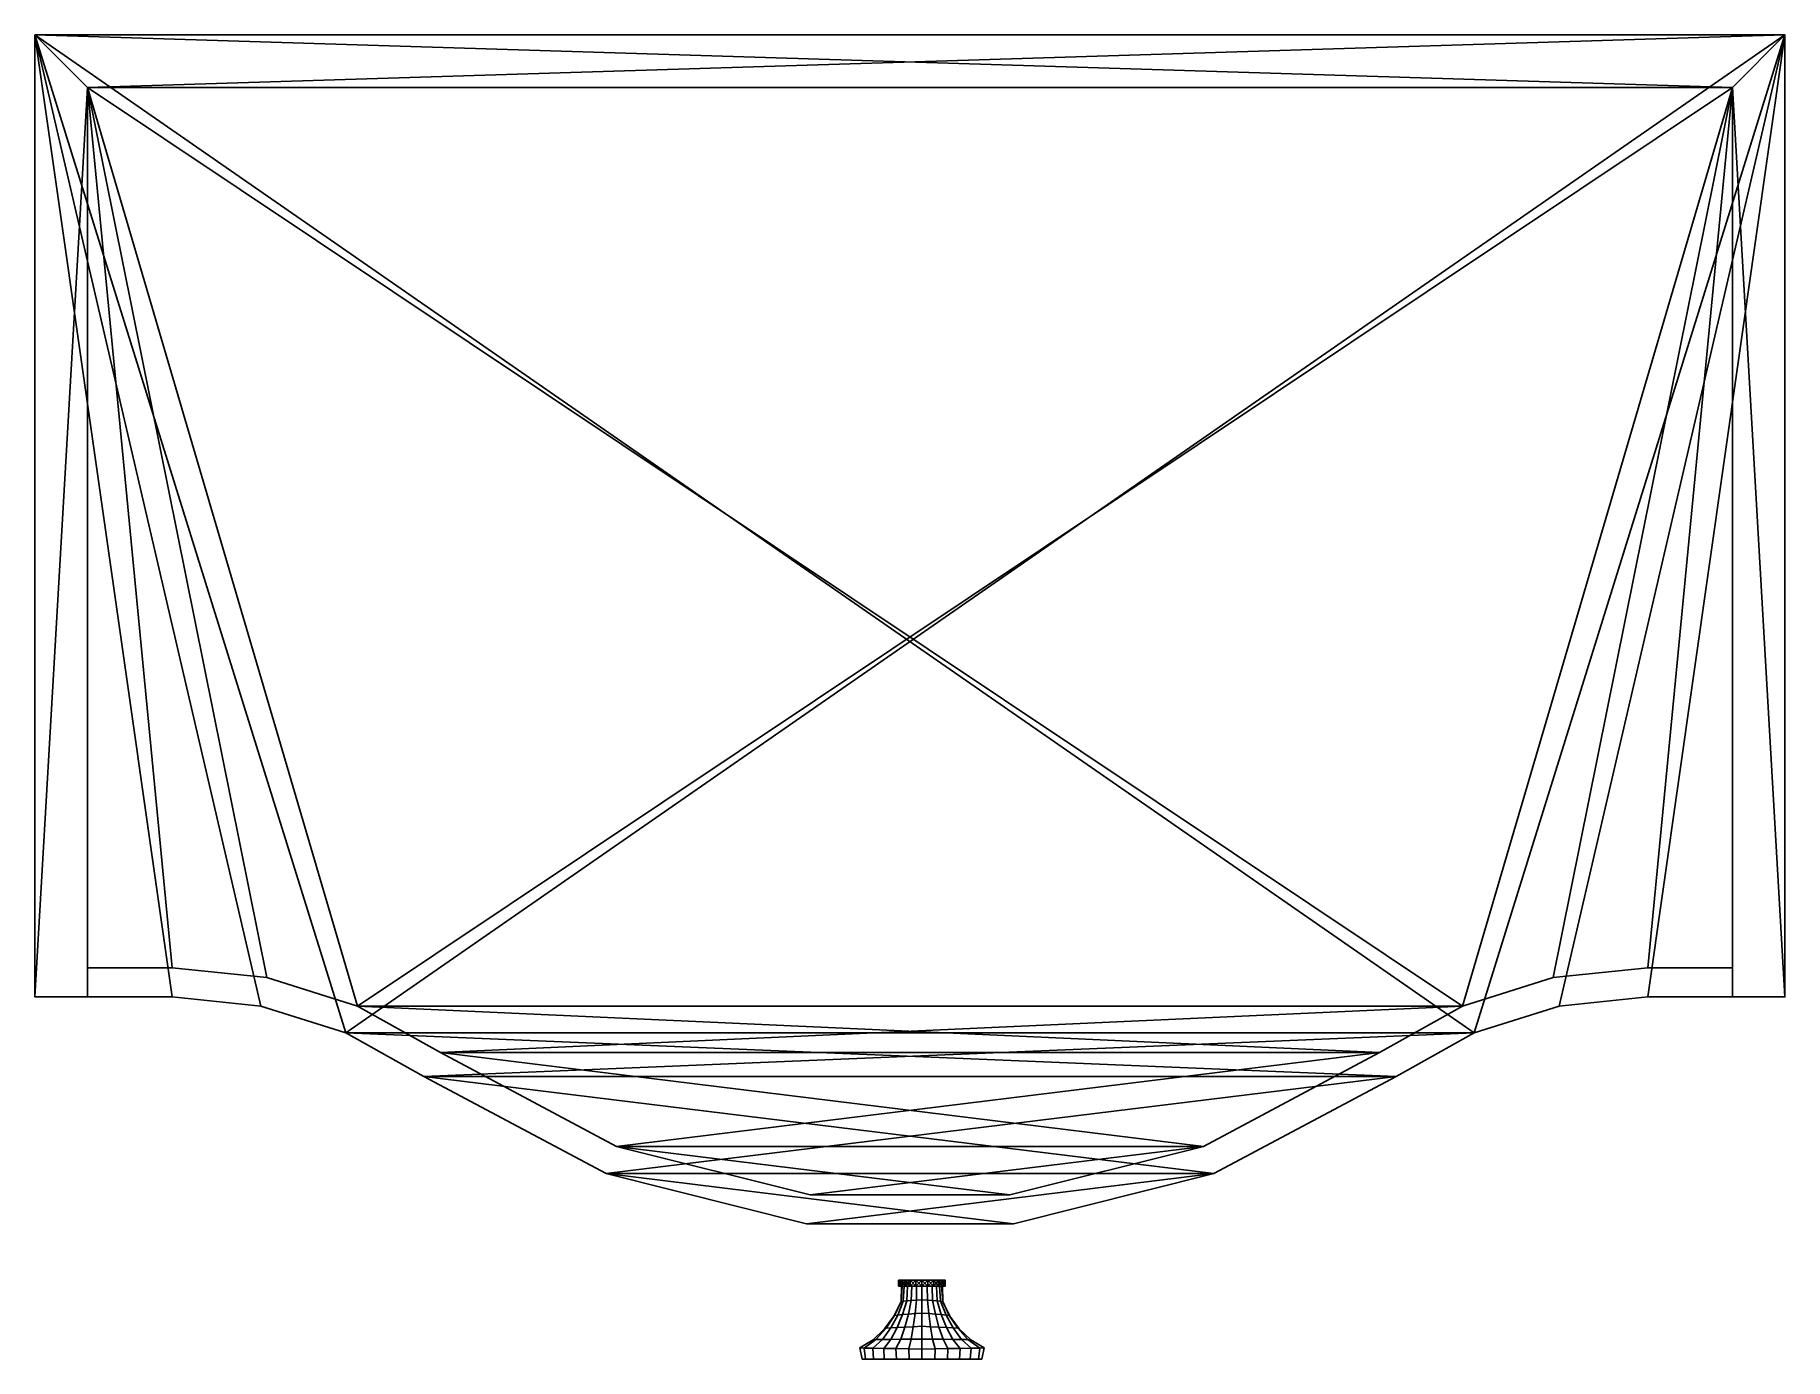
# Model space of a CAD drawing. Extents: x 0 to 60, y -45.4 to 0.
import ezdxf

# ---------------------------------------------------------------- set-up
doc = ezdxf.new("R2010")
doc.units = 0
doc.header["$MEASUREMENT"] = 0
doc.layers.add('CAB_BODY_WALL', color=32, linetype='Continuous')
doc.layers.add('HANDLES_AND_KNOBS', color=254, linetype='Continuous')

msp = doc.modelspace()

# ---------------------------------------------------------------- meshes
at = {"layer": 'CAB_BODY_WALL', "color": 32}
mesh = msp.add_polyface(dxfattribs=at)
corners = [(60, 0, 1.8), (60, -33, 1.8), (60, 0), (60, -33), (55.298, -33, 1.8), (55.298, -33), (52.257, -33.312), (52.257, -33.312, 1.8), (49.342, -34.233), (49.342, -34.233, 1.8), (46.674, -35.727), (46.674, -35.727, 1.8), (40.42, -39.063), (40.42, -39.063, 1.8), (33.544, -40.783), (33.544, -40.783, 1.8), (26.456, -40.783), (26.456, -40.783, 1.8), (19.58, -39.063), (19.58, -39.063, 1.8), (13.326, -35.727), (13.326, -35.727, 1.8), (10.658, -34.233), (10.658, -34.233, 1.8), (7.743, -33.312), (7.743, -33.312, 1.8), (4.702, -33), (4.702, -33, 1.8), (0, -33, 1.8), (0, -33), (0, 0, 1.8), (0, 0)]
mesh.append_faces([[corners[k] for k in face] for face in [(2, 1, 3), (26, 28, 29), (29, 30, 31), (31, 0, 2), (15, 19, 17), (5, 2, 3)]], dxfattribs={"vtx0": -1, "color": 32})
mesh.append_faces([[corners[k] for k in face] for face in [(3, 4, 5), (5, 4, 6), (10, 11, 12), (20, 21, 22), (4, 0, 7), (7, 0, 9), (23, 30, 25), (11, 21, 13), (2, 22, 31), (10, 20, 8)]], dxfattribs={"vtx0": -1, "vtx1": -1, "color": 32})
mesh.append_faces([[corners[k] for k in face] for face in [(23, 9, 30), (2, 8, 22)]], dxfattribs={"vtx0": -1, "vtx1": -1, "vtx2": -1, "color": 32})
mesh.append_faces([[corners[k] for k in face] for face in [(6, 4, 7), (8, 7, 9), (10, 9, 11), (12, 11, 13), (14, 13, 15), (16, 15, 17), (18, 17, 19), (20, 19, 21), (22, 21, 23), (24, 23, 25), (26, 25, 27), (9, 0, 30), (23, 11, 9), (13, 21, 19), (30, 27, 25), (12, 16, 18), (10, 18, 20), (8, 20, 22), (31, 24, 26)]], dxfattribs={"vtx0": -1, "vtx2": -1, "color": 32})
mesh.append_faces([[corners[k] for k in face] for face in [(0, 1, 2), (1, 4, 3), (28, 30, 29), (30, 0, 31), (1, 0, 4), (28, 27, 30), (14, 16, 12), (29, 31, 26)]], dxfattribs={"vtx1": -1, "color": 32})
mesh.append_faces([[corners[k] for k in face] for face in [(10, 8, 9), (8, 6, 7), (20, 18, 19), (18, 16, 17), (16, 14, 15), (14, 12, 13), (26, 24, 25), (24, 22, 23), (27, 28, 26), (23, 21, 11), (15, 13, 19), (6, 8, 2), (5, 6, 2), (10, 12, 18), (22, 24, 31)]], dxfattribs={"vtx1": -1, "vtx2": -1, "color": 32})
mesh = msp.add_polyface(dxfattribs=at)
corners = [(1.8, -1.8, 78.2), (1.8, -33, 78.2), (1.8, -1.8, 1.8), (1.8, -33, 1.8), (0, -33, 78.2), (0, -33, 1.8), (0, 0, 78.2), (0, 0, 1.8), (60, 0, 78.2), (60, 0, 1.8), (60, -33, 78.2), (60, -33, 1.8), (58.2, -33, 78.2), (58.2, -33, 1.8), (58.2, -1.8, 78.2), (58.2, -1.8, 1.8)]
mesh.append_faces([[corners[k] for k in face] for face in [(2, 1, 3), (3, 4, 5), (5, 6, 7), (7, 8, 9), (9, 10, 11), (11, 12, 13), (13, 14, 15), (15, 0, 2)]], dxfattribs={"vtx0": -1, "color": 32})
mesh.append_faces([[corners[k] for k in face] for face in [(4, 0, 6), (8, 14, 10), (2, 9, 15)]], dxfattribs={"vtx0": -1, "vtx1": -1, "color": 32})
mesh.append_faces([[corners[k] for k in face] for face in [(6, 0, 14), (15, 9, 11)]], dxfattribs={"vtx0": -1, "vtx2": -1, "color": 32})
mesh.append_faces([[corners[k] for k in face] for face in [(0, 1, 2), (1, 4, 3), (4, 6, 5), (6, 8, 7), (8, 10, 9), (10, 12, 11), (12, 14, 13), (14, 0, 15), (1, 0, 4), (3, 5, 2), (13, 15, 11)]], dxfattribs={"vtx1": -1, "color": 32})
mesh.append_faces([[corners[k] for k in face] for face in [(8, 6, 14), (5, 7, 2), (7, 9, 2)]], dxfattribs={"vtx1": -1, "vtx2": -1, "color": 32})
mesh.append_faces([[corners[k] for k in face] for face in [(14, 12, 10)]], dxfattribs={"vtx2": -1, "color": 32})
mesh = msp.add_polyface(dxfattribs=at)
corners = [(60, 0, 80), (60, -33, 80), (60, 0, 78.2), (60, -33, 78.2), (55.298, -33, 80), (55.298, -33, 78.2), (52.257, -33.312, 78.2), (52.257, -33.312, 80), (49.342, -34.233, 78.2), (49.342, -34.233, 80), (46.674, -35.727, 78.2), (46.674, -35.727, 80), (40.42, -39.063, 78.2), (40.42, -39.063, 80), (33.544, -40.783, 78.2), (33.544, -40.783, 80), (26.456, -40.783, 78.2), (26.456, -40.783, 80), (19.58, -39.063, 78.2), (19.58, -39.063, 80), (13.326, -35.727, 78.2), (13.326, -35.727, 80), (10.658, -34.233, 78.2), (10.658, -34.233, 80), (7.743, -33.312, 78.2), (7.743, -33.312, 80), (4.702, -33, 78.2), (4.702, -33, 80), (0, -33, 80), (0, -33, 78.2), (0, 0, 80), (0, 0, 78.2)]
mesh.append_faces([[corners[k] for k in face] for face in [(2, 1, 3), (26, 28, 29), (29, 30, 31), (31, 0, 2), (15, 19, 17), (5, 2, 3)]], dxfattribs={"vtx0": -1, "color": 32})
mesh.append_faces([[corners[k] for k in face] for face in [(3, 4, 5), (5, 4, 6), (10, 11, 12), (20, 21, 22), (4, 0, 7), (7, 0, 9), (23, 30, 25), (11, 21, 13), (2, 22, 31), (10, 20, 8)]], dxfattribs={"vtx0": -1, "vtx1": -1, "color": 32})
mesh.append_faces([[corners[k] for k in face] for face in [(23, 9, 30), (2, 8, 22)]], dxfattribs={"vtx0": -1, "vtx1": -1, "vtx2": -1, "color": 32})
mesh.append_faces([[corners[k] for k in face] for face in [(6, 4, 7), (8, 7, 9), (10, 9, 11), (12, 11, 13), (14, 13, 15), (16, 15, 17), (18, 17, 19), (20, 19, 21), (22, 21, 23), (24, 23, 25), (26, 25, 27), (9, 0, 30), (23, 11, 9), (13, 21, 19), (30, 27, 25), (12, 16, 18), (10, 18, 20), (8, 20, 22), (31, 24, 26)]], dxfattribs={"vtx0": -1, "vtx2": -1, "color": 32})
mesh.append_faces([[corners[k] for k in face] for face in [(0, 1, 2), (1, 4, 3), (28, 30, 29), (30, 0, 31), (1, 0, 4), (28, 27, 30), (14, 16, 12), (29, 31, 26)]], dxfattribs={"vtx1": -1, "color": 32})
mesh.append_faces([[corners[k] for k in face] for face in [(10, 8, 9), (8, 6, 7), (20, 18, 19), (18, 16, 17), (16, 14, 15), (14, 12, 13), (26, 24, 25), (24, 22, 23), (27, 28, 26), (23, 21, 11), (15, 13, 19), (6, 8, 2), (5, 6, 2), (10, 12, 18), (22, 24, 31)]], dxfattribs={"vtx1": -1, "vtx2": -1, "color": 32})
mesh = msp.add_polyface(dxfattribs=at)
corners = [(1.8, -32, 40.9), (1.8, -1.8, 40.9), (1.8, -32, 39.1), (1.8, -1.8, 39.1), (58.2, -1.8, 40.9), (58.2, -1.8, 39.1), (58.2, -32, 40.9), (58.2, -32, 39.1), (55.298, -32, 40.9), (55.298, -32, 39.1), (52.054, -32.332, 39.1), (52.054, -32.332, 40.9), (48.944, -33.316, 39.1), (48.944, -33.316, 40.9), (46.099, -34.909, 39.1), (46.099, -34.909, 40.9), (40.061, -38.13, 39.1), (40.061, -38.13, 40.9), (33.422, -39.79, 39.1), (33.422, -39.79, 40.9), (26.578, -39.79, 39.1), (26.578, -39.79, 40.9), (19.939, -38.13, 39.1), (19.939, -38.13, 40.9), (13.901, -34.909, 39.1), (13.901, -34.909, 40.9), (11.056, -33.316, 39.1), (11.056, -33.316, 40.9), (7.946, -32.332, 39.1), (7.946, -32.332, 40.9), (4.702, -32, 39.1), (4.702, -32, 40.9)]
mesh.append_faces([[corners[k] for k in face] for face in [(2, 1, 3), (3, 4, 5), (5, 6, 7), (30, 0, 2), (19, 23, 21), (20, 16, 18)]], dxfattribs={"vtx0": -1, "color": 32})
mesh.append_faces([[corners[k] for k in face] for face in [(7, 8, 9), (9, 8, 10), (14, 15, 16), (24, 25, 26), (27, 1, 29), (15, 25, 17), (1, 13, 4), (8, 4, 11), (30, 3, 28), (28, 3, 26), (12, 5, 10), (24, 14, 22)]], dxfattribs={"vtx0": -1, "vtx1": -1, "color": 32})
mesh.append_faces([[corners[k] for k in face] for face in [(27, 13, 1), (12, 26, 5)]], dxfattribs={"vtx0": -1, "vtx1": -1, "vtx2": -1, "color": 32})
mesh.append_faces([[corners[k] for k in face] for face in [(10, 8, 11), (12, 11, 13), (14, 13, 15), (16, 15, 17), (18, 17, 19), (20, 19, 21), (22, 21, 23), (24, 23, 25), (26, 25, 27), (28, 27, 29), (30, 29, 31), (1, 31, 29), (27, 15, 13), (17, 25, 23), (4, 13, 11), (26, 3, 5), (12, 24, 26), (22, 14, 16), (5, 9, 10)]], dxfattribs={"vtx0": -1, "vtx2": -1, "color": 32})
mesh.append_faces([[corners[k] for k in face] for face in [(0, 1, 2), (1, 4, 3), (4, 6, 5), (6, 8, 7), (0, 31, 1), (2, 3, 30), (7, 9, 5)]], dxfattribs={"vtx1": -1, "color": 32})
mesh.append_faces([[corners[k] for k in face] for face in [(14, 12, 13), (12, 10, 11), (24, 22, 23), (22, 20, 21), (20, 18, 19), (18, 16, 17), (30, 28, 29), (28, 26, 27), (31, 0, 30), (27, 25, 15), (19, 17, 23), (12, 14, 24), (20, 22, 16)]], dxfattribs={"vtx1": -1, "vtx2": -1, "color": 32})
mesh.append_faces([[corners[k] for k in face] for face in [(8, 6, 4)]], dxfattribs={"vtx2": -1, "color": 32})
at = {"layer": 'HANDLES_AND_KNOBS'}
mesh = msp.add_polyface(dxfattribs=at)
corners = [(30.409, -44.299, 3.399), (30.409, -43.85, 3.547), (30.172, -43.866, 3.559), (30.112, -44.313, 3.42), (30.409, -43.395, 3.668), (30.219, -43.406, 3.676), (30.409, -42.923, 3.668), (30.228, -42.923, 3.692), (29.947, -43.882, 3.624), (29.826, -44.327, 3.497), (30.041, -43.418, 3.733), (30.059, -42.923, 3.762), (29.744, -43.899, 3.74), (29.563, -44.341, 3.63), (29.886, -43.429, 3.837), (29.914, -42.923, 3.873), (29.767, -43.44, 3.982), (29.579, -43.915, 3.906), (29.803, -42.923, 4.018), (29.697, -43.451, 4.163), (29.47, -43.931, 4.119), (29.733, -42.923, 4.187), (29.693, -43.463, 4.368), (29.449, -43.947, 4.368), (29.709, -42.923, 4.368), (30.409, -44.299, 5.337), (30.409, -43.85, 5.189), (30.172, -43.866, 5.177), (30.112, -44.313, 5.317), (30.409, -43.395, 5.068), (30.219, -43.406, 5.06), (30.409, -42.923, 5.068), (30.228, -42.923, 5.044), (29.947, -43.882, 5.112), (29.826, -44.327, 5.24), (30.041, -43.418, 5.003), (30.059, -42.923, 4.974), (29.744, -43.899, 4.996), (29.563, -44.341, 5.106), (29.886, -43.429, 4.899), (29.914, -42.923, 4.863), (29.767, -43.44, 4.754), (29.579, -43.915, 4.831), (29.803, -42.923, 4.718), (29.697, -43.451, 4.573), (29.47, -43.931, 4.617), (29.733, -42.923, 4.549), (29.693, -43.463, 4.368), (29.449, -43.947, 4.368), (29.709, -42.923, 4.368), (30.975, -42.923, 4.934), (30.009, -42.923, 5.061), (29.843, -42.923, 4.934), (29.716, -42.923, 4.768), (31.102, -42.923, 4.768), (31.182, -42.923, 4.575), (29.636, -42.923, 4.575), (31.209, -42.923, 4.368), (29.609, -42.923, 4.368), (31.182, -42.923, 4.161), (29.636, -42.923, 4.161)]
mesh.append_faces([[corners[k] for k in face] for face in [(0, 1, 2, 3), (1, 4, 5, 2), (4, 6, 7, 5), (3, 2, 8, 9), (2, 5, 10, 8), (5, 7, 11, 10), (9, 8, 12, 13), (8, 10, 14, 12), (10, 11, 15, 14), (12, 14, 16, 17), (14, 15, 18, 16), (17, 16, 19, 20), (16, 18, 21, 19), (20, 19, 22, 23), (19, 21, 24, 22), (25, 26, 27, 28), (26, 29, 30, 27), (29, 31, 32, 30), (28, 27, 33, 34), (27, 30, 35, 33), (30, 32, 36, 35), (34, 33, 37, 38), (33, 35, 39, 37), (35, 36, 40, 39), (37, 39, 41, 42), (39, 40, 43, 41), (42, 41, 44, 45), (41, 43, 46, 44), (45, 44, 47, 48), (44, 46, 49, 47)]])
mesh.append_faces([[corners[k] for k in face] for face in [(50, 51, 52), (55, 53, 56), (57, 56, 58), (59, 58, 60)]], dxfattribs={"vtx0": -1, "vtx2": -1})
mesh.append_faces([[corners[k] for k in face] for face in [(52, 53, 54)]], dxfattribs={"vtx1": -1, "vtx2": -1})
mesh = msp.add_polyface(dxfattribs=at)
corners = [(30.409, -44.299, 42.188), (30.409, -43.85, 42.336), (30.172, -43.866, 42.348), (30.112, -44.313, 42.209), (30.409, -43.395, 42.457), (30.219, -43.406, 42.465), (30.409, -42.923, 42.457), (30.228, -42.923, 42.481), (29.947, -43.882, 42.413), (29.826, -44.327, 42.285), (30.041, -43.418, 42.522), (30.059, -42.923, 42.551), (29.744, -43.899, 42.529), (29.563, -44.341, 42.419), (29.886, -43.429, 42.626), (29.914, -42.923, 42.662), (29.767, -43.44, 42.771), (29.579, -43.915, 42.694), (29.803, -42.923, 42.807), (29.697, -43.451, 42.952), (29.47, -43.931, 42.908), (29.733, -42.923, 42.976), (29.693, -43.463, 43.157), (29.449, -43.947, 43.157), (29.709, -42.923, 43.157), (30.409, -44.299, 44.126), (30.409, -43.85, 43.978), (30.172, -43.866, 43.966), (30.112, -44.313, 44.105), (30.409, -43.395, 43.857), (30.219, -43.406, 43.849), (30.409, -42.923, 43.857), (30.228, -42.923, 43.833), (29.947, -43.882, 43.901), (29.826, -44.327, 44.028), (30.041, -43.418, 43.792), (30.059, -42.923, 43.763), (29.744, -43.899, 43.785), (29.563, -44.341, 43.895), (29.886, -43.429, 43.688), (29.914, -42.923, 43.652), (29.767, -43.44, 43.543), (29.579, -43.915, 43.62), (29.803, -42.923, 43.507), (29.697, -43.451, 43.362), (29.47, -43.931, 43.406), (29.733, -42.923, 43.338), (29.693, -43.463, 43.157), (29.449, -43.947, 43.157), (29.709, -42.923, 43.157), (30.975, -42.923, 43.723), (30.009, -42.923, 43.85), (29.843, -42.923, 43.723), (29.716, -42.923, 43.557), (31.102, -42.923, 43.557), (31.182, -42.923, 43.364), (29.636, -42.923, 43.364), (31.209, -42.923, 43.157), (29.609, -42.923, 43.157), (31.182, -42.923, 42.95), (29.636, -42.923, 42.95)]
mesh.append_faces([[corners[k] for k in face] for face in [(0, 1, 2, 3), (1, 4, 5, 2), (4, 6, 7, 5), (3, 2, 8, 9), (2, 5, 10, 8), (5, 7, 11, 10), (9, 8, 12, 13), (8, 10, 14, 12), (10, 11, 15, 14), (12, 14, 16, 17), (14, 15, 18, 16), (17, 16, 19, 20), (16, 18, 21, 19), (20, 19, 22, 23), (19, 21, 24, 22), (25, 26, 27, 28), (26, 29, 30, 27), (29, 31, 32, 30), (28, 27, 33, 34), (27, 30, 35, 33), (30, 32, 36, 35), (34, 33, 37, 38), (33, 35, 39, 37), (35, 36, 40, 39), (37, 39, 41, 42), (39, 40, 43, 41), (42, 41, 44, 45), (41, 43, 46, 44), (45, 44, 47, 48), (44, 46, 49, 47)]])
mesh.append_faces([[corners[k] for k in face] for face in [(50, 51, 52), (55, 53, 56), (57, 56, 58), (59, 58, 60)]], dxfattribs={"vtx0": -1, "vtx2": -1})
mesh.append_faces([[corners[k] for k in face] for face in [(52, 53, 54)]], dxfattribs={"vtx1": -1, "vtx2": -1})
mesh = msp.add_polyface(dxfattribs=at)
corners = [(30.202, -42.723, 3.595), (30.409, -42.923, 3.568), (30.202, -42.923, 3.595), (30.009, -42.723, 3.675), (30.009, -42.923, 3.675), (29.843, -42.723, 3.802), (29.843, -42.923, 3.802), (29.716, -42.723, 3.968), (29.716, -42.923, 3.968), (29.636, -42.723, 4.161), (29.636, -42.923, 4.161), (29.609, -42.723, 4.368), (29.609, -42.923, 4.368), (29.636, -42.723, 4.575), (29.636, -42.923, 4.575), (29.716, -42.723, 4.768), (29.716, -42.923, 4.768), (29.843, -42.723, 4.934), (29.843, -42.923, 4.934), (30.009, -42.723, 5.061), (30.009, -42.923, 5.061), (30.202, -42.723, 5.141), (30.202, -42.923, 5.141), (30.409, -42.723, 5.168), (31.102, -42.923, 3.968), (30.975, -42.923, 3.802), (30.809, -42.923, 3.675), (30.616, -42.923, 3.595), (30.975, -42.723, 3.802), (31.102, -42.723, 3.968), (31.182, -42.723, 4.161), (31.209, -42.723, 4.368), (31.182, -42.723, 4.575), (31.102, -42.723, 4.768), (30.975, -42.723, 4.934), (30.809, -42.723, 5.061), (30.616, -42.723, 5.141)]
mesh.append_faces([[corners[k] for k in face] for face in [(0, 1, 2), (3, 2, 4), (5, 4, 6), (7, 6, 8), (9, 8, 10), (11, 10, 12), (13, 12, 14), (15, 14, 16), (17, 16, 18), (19, 18, 20), (21, 20, 22)]], dxfattribs={"vtx0": -1})
mesh.append_faces([[corners[k] for k in face] for face in [(24, 10, 8), (25, 8, 6), (26, 6, 4), (27, 4, 2), (28, 3, 5), (30, 7, 9), (31, 9, 11), (32, 11, 13), (33, 13, 15), (34, 15, 17), (35, 17, 19), (36, 19, 21)]], dxfattribs={"vtx0": -1, "vtx2": -1})
mesh.append_faces([[corners[k] for k in face] for face in [(5, 7, 29)]], dxfattribs={"vtx1": -1, "vtx2": -1})
mesh.append_faces([[corners[k] for k in face] for face in [(23, 21, 22), (21, 19, 20), (19, 17, 18), (17, 15, 16), (15, 13, 14), (13, 11, 12), (11, 9, 10), (9, 7, 8), (7, 5, 6), (5, 3, 4), (3, 0, 2)]], dxfattribs={"vtx2": -1})
mesh = msp.add_polyface(dxfattribs=at)
corners = [(30.409, -43.85, 5.189), (30.409, -43.395, 5.068), (30.599, -43.406, 5.06), (30.646, -43.866, 5.177), (30.409, -42.923, 5.068), (30.59, -42.923, 5.044), (30.777, -43.418, 5.003), (30.871, -43.882, 5.112), (30.759, -42.923, 4.974), (30.931, -43.429, 4.899), (31.073, -43.899, 4.996), (30.904, -42.923, 4.863), (31.015, -42.923, 4.718), (31.051, -43.44, 4.754), (31.085, -42.923, 4.549), (31.121, -43.451, 4.573), (31.109, -42.923, 4.368), (31.125, -43.463, 4.368), (30.409, -43.85, 3.547), (30.409, -43.395, 3.668), (30.599, -43.406, 3.676), (30.646, -43.866, 3.559), (30.409, -42.923, 3.668), (30.59, -42.923, 3.692), (30.777, -43.418, 3.733), (30.871, -43.882, 3.624), (30.759, -42.923, 3.762), (30.931, -43.429, 3.837), (31.073, -43.899, 3.74), (30.904, -42.923, 3.873), (31.051, -43.44, 3.982), (31.239, -43.915, 3.906), (31.015, -42.923, 4.018), (31.085, -42.923, 4.187), (31.121, -43.451, 4.163), (31.109, -42.923, 4.368), (31.125, -43.463, 4.368), (31.182, -42.923, 4.161), (31.182, -42.723, 4.161), (31.209, -42.923, 4.368), (31.102, -42.923, 3.968), (31.102, -42.723, 3.968), (30.975, -42.723, 3.802), (30.975, -42.923, 3.802), (30.616, -42.923, 5.141), (30.202, -42.923, 5.141), (30.809, -42.923, 5.061), (30.409, -42.923, 5.168), (30.009, -42.923, 5.061), (30.975, -42.923, 4.934), (29.843, -42.923, 4.934), (31.102, -42.923, 4.768), (29.716, -42.923, 4.768), (31.182, -42.923, 4.575), (30.409, -42.923, 3.568), (30.616, -42.923, 3.595), (30.202, -42.923, 3.595), (30.809, -42.923, 3.675), (30.009, -42.923, 3.675), (29.843, -42.923, 3.802), (29.716, -42.923, 3.968), (29.636, -42.923, 4.161), (29.609, -42.923, 4.368), (29.636, -42.923, 4.575)]
mesh.append_faces([[corners[k] for k in face] for face in [(0, 1, 2, 3), (1, 4, 5, 2), (3, 2, 6, 7), (2, 5, 8, 6), (7, 6, 9, 10), (6, 8, 11, 9), (9, 11, 12, 13), (13, 12, 14, 15), (15, 14, 16, 17), (18, 19, 20, 21), (19, 22, 23, 20), (21, 20, 24, 25), (20, 23, 26, 24), (25, 24, 27, 28), (24, 26, 29, 27), (28, 27, 30, 31), (27, 29, 32, 30), (30, 32, 33, 34), (34, 33, 35, 36)]])
mesh.append_faces([[corners[k] for k in face] for face in [(42, 40, 43)]], dxfattribs={"vtx0": -1})
mesh.append_faces([[corners[k] for k in face] for face in [(44, 45, 46), (46, 48, 49), (49, 50, 51), (51, 52, 53)]], dxfattribs={"vtx0": -1, "vtx1": -1})
mesh.append_faces([[corners[k] for k in face] for face in [(46, 45, 48), (63, 39, 53)]], dxfattribs={"vtx0": -1, "vtx2": -1})
mesh.append_faces([[corners[k] for k in face] for face in [(37, 38, 39), (54, 55, 56)]], dxfattribs={"vtx1": -1})
mesh.append_faces([[corners[k] for k in face] for face in [(55, 57, 58), (57, 43, 59), (43, 40, 60), (40, 37, 61), (37, 39, 62)]], dxfattribs={"vtx1": -1, "vtx2": -1})
mesh.append_faces([[corners[k] for k in face] for face in [(37, 40, 41), (44, 47, 45)]], dxfattribs={"vtx2": -1})
mesh = msp.add_polyface(dxfattribs=at)
corners = [(31.182, -42.923, 4.161), (31.102, -42.723, 3.968), (31.182, -42.723, 4.161), (31.102, -42.923, 3.968), (30.975, -42.723, 3.802), (30.809, -42.723, 3.675), (30.975, -42.923, 3.802), (30.809, -42.923, 3.675), (30.616, -42.723, 3.595), (30.616, -42.923, 3.595), (30.409, -42.723, 3.568), (30.409, -42.923, 3.568), (30.409, -42.723, 5.168), (30.202, -42.923, 5.141), (30.409, -42.923, 5.168), (30.616, -42.723, 5.141), (30.616, -42.923, 5.141), (30.809, -42.723, 5.061), (30.809, -42.923, 5.061), (30.975, -42.723, 4.934), (30.975, -42.923, 4.934), (31.102, -42.723, 4.768), (31.102, -42.923, 4.768), (31.182, -42.723, 4.575), (31.182, -42.923, 4.575), (31.209, -42.723, 4.368), (31.209, -42.923, 4.368), (30.202, -42.723, 3.595), (30.009, -42.723, 3.675), (29.843, -42.723, 3.802), (29.716, -42.723, 3.968), (30.202, -42.723, 5.141), (30.009, -42.723, 5.061), (29.843, -42.723, 4.934), (29.716, -42.723, 4.768), (29.636, -42.723, 4.575), (29.609, -42.723, 4.368), (29.636, -42.723, 4.161)]
mesh.append_faces([[corners[k] for k in face] for face in [(0, 1, 2), (5, 6, 7), (8, 7, 9), (10, 9, 11), (12, 13, 14), (15, 14, 16), (17, 16, 18), (19, 18, 20), (21, 20, 22), (23, 22, 24), (25, 24, 26)]], dxfattribs={"vtx0": -1})
mesh.append_faces([[corners[k] for k in face] for face in [(8, 27, 5), (5, 28, 4), (4, 29, 1), (1, 30, 2), (2, 37, 25)]], dxfattribs={"vtx0": -1, "vtx1": -1})
mesh.append_faces([[corners[k] for k in face] for face in [(5, 27, 28)]], dxfattribs={"vtx0": -1, "vtx2": -1})
mesh.append_faces([[corners[k] for k in face] for face in [(1, 3, 4), (12, 15, 31)]], dxfattribs={"vtx1": -1})
mesh.append_faces([[corners[k] for k in face] for face in [(15, 17, 32), (17, 19, 33), (19, 21, 34), (21, 23, 35), (23, 25, 36)]], dxfattribs={"vtx1": -1, "vtx2": -1})
mesh.append_faces([[corners[k] for k in face] for face in [(2, 25, 26), (25, 23, 24), (23, 21, 22), (21, 19, 20), (19, 17, 18), (17, 15, 16), (15, 12, 14), (27, 10, 11), (10, 8, 9), (8, 5, 7), (5, 4, 6), (8, 10, 27)]], dxfattribs={"vtx2": -1})
mesh = msp.add_polyface(dxfattribs=at)
corners = [(30.202, -42.723, 42.384), (30.409, -42.923, 42.357), (30.202, -42.923, 42.384), (30.009, -42.723, 42.464), (30.009, -42.923, 42.464), (29.843, -42.723, 42.591), (29.843, -42.923, 42.591), (29.716, -42.723, 42.757), (29.716, -42.923, 42.757), (29.636, -42.723, 42.95), (29.636, -42.923, 42.95), (29.609, -42.723, 43.157), (29.609, -42.923, 43.157), (29.636, -42.723, 43.364), (29.636, -42.923, 43.364), (29.716, -42.723, 43.557), (29.716, -42.923, 43.557), (29.843, -42.723, 43.723), (29.843, -42.923, 43.723), (30.009, -42.723, 43.85), (30.009, -42.923, 43.85), (30.202, -42.723, 43.93), (30.202, -42.923, 43.93), (30.409, -42.723, 43.957), (31.102, -42.923, 42.757), (30.975, -42.923, 42.591), (30.809, -42.923, 42.464), (30.616, -42.923, 42.384), (30.975, -42.723, 42.591), (31.102, -42.723, 42.757), (31.182, -42.723, 42.95), (31.209, -42.723, 43.157), (31.182, -42.723, 43.364), (31.102, -42.723, 43.557), (30.975, -42.723, 43.723), (30.809, -42.723, 43.85), (30.616, -42.723, 43.93)]
mesh.append_faces([[corners[k] for k in face] for face in [(0, 1, 2), (3, 2, 4), (5, 4, 6), (7, 6, 8), (9, 8, 10), (11, 10, 12), (13, 12, 14), (15, 14, 16), (17, 16, 18), (19, 18, 20), (21, 20, 22)]], dxfattribs={"vtx0": -1})
mesh.append_faces([[corners[k] for k in face] for face in [(24, 10, 8), (25, 8, 6), (26, 6, 4), (27, 4, 2), (28, 3, 5), (30, 7, 9), (31, 9, 11), (32, 11, 13), (33, 13, 15), (34, 15, 17), (35, 17, 19), (36, 19, 21)]], dxfattribs={"vtx0": -1, "vtx2": -1})
mesh.append_faces([[corners[k] for k in face] for face in [(5, 7, 29)]], dxfattribs={"vtx1": -1, "vtx2": -1})
mesh.append_faces([[corners[k] for k in face] for face in [(23, 21, 22), (21, 19, 20), (19, 17, 18), (17, 15, 16), (15, 13, 14), (13, 11, 12), (11, 9, 10), (9, 7, 8), (7, 5, 6), (5, 3, 4), (3, 0, 2)]], dxfattribs={"vtx2": -1})
mesh = msp.add_polyface(dxfattribs=at)
corners = [(30.409, -43.85, 43.978), (30.409, -43.395, 43.857), (30.599, -43.406, 43.849), (30.646, -43.866, 43.966), (30.409, -42.923, 43.857), (30.59, -42.923, 43.833), (30.777, -43.418, 43.792), (30.871, -43.882, 43.901), (30.759, -42.923, 43.763), (30.931, -43.429, 43.688), (31.073, -43.899, 43.785), (30.904, -42.923, 43.652), (31.015, -42.923, 43.507), (31.051, -43.44, 43.543), (31.085, -42.923, 43.338), (31.121, -43.451, 43.362), (31.109, -42.923, 43.157), (31.125, -43.463, 43.157), (30.409, -43.85, 42.336), (30.409, -43.395, 42.457), (30.599, -43.406, 42.465), (30.646, -43.866, 42.348), (30.409, -42.923, 42.457), (30.59, -42.923, 42.481), (30.777, -43.418, 42.522), (30.871, -43.882, 42.413), (30.759, -42.923, 42.551), (30.931, -43.429, 42.626), (31.073, -43.899, 42.529), (30.904, -42.923, 42.662), (31.051, -43.44, 42.771), (31.239, -43.915, 42.694), (31.015, -42.923, 42.807), (31.085, -42.923, 42.976), (31.121, -43.451, 42.952), (31.109, -42.923, 43.157), (31.125, -43.463, 43.157), (31.182, -42.923, 42.95), (31.182, -42.723, 42.95), (31.209, -42.923, 43.157), (31.102, -42.923, 42.757), (31.102, -42.723, 42.757), (30.975, -42.723, 42.591), (30.975, -42.923, 42.591), (30.616, -42.923, 43.93), (30.202, -42.923, 43.93), (30.809, -42.923, 43.85), (30.409, -42.923, 43.957), (30.009, -42.923, 43.85), (30.975, -42.923, 43.723), (29.843, -42.923, 43.723), (31.102, -42.923, 43.557), (29.716, -42.923, 43.557), (31.182, -42.923, 43.364), (30.409, -42.923, 42.357), (30.616, -42.923, 42.384), (30.202, -42.923, 42.384), (30.809, -42.923, 42.464), (30.009, -42.923, 42.464), (29.843, -42.923, 42.591), (29.716, -42.923, 42.757), (29.636, -42.923, 42.95), (29.609, -42.923, 43.157), (29.636, -42.923, 43.364)]
mesh.append_faces([[corners[k] for k in face] for face in [(0, 1, 2, 3), (1, 4, 5, 2), (3, 2, 6, 7), (2, 5, 8, 6), (7, 6, 9, 10), (6, 8, 11, 9), (9, 11, 12, 13), (13, 12, 14, 15), (15, 14, 16, 17), (18, 19, 20, 21), (19, 22, 23, 20), (21, 20, 24, 25), (20, 23, 26, 24), (25, 24, 27, 28), (24, 26, 29, 27), (28, 27, 30, 31), (27, 29, 32, 30), (30, 32, 33, 34), (34, 33, 35, 36)]])
mesh.append_faces([[corners[k] for k in face] for face in [(42, 40, 43)]], dxfattribs={"vtx0": -1})
mesh.append_faces([[corners[k] for k in face] for face in [(44, 45, 46), (46, 48, 49), (49, 50, 51), (51, 52, 53)]], dxfattribs={"vtx0": -1, "vtx1": -1})
mesh.append_faces([[corners[k] for k in face] for face in [(46, 45, 48), (63, 39, 53)]], dxfattribs={"vtx0": -1, "vtx2": -1})
mesh.append_faces([[corners[k] for k in face] for face in [(37, 38, 39), (54, 55, 56)]], dxfattribs={"vtx1": -1})
mesh.append_faces([[corners[k] for k in face] for face in [(55, 57, 58), (57, 43, 59), (43, 40, 60), (40, 37, 61), (37, 39, 62)]], dxfattribs={"vtx1": -1, "vtx2": -1})
mesh.append_faces([[corners[k] for k in face] for face in [(37, 40, 41), (44, 47, 45)]], dxfattribs={"vtx2": -1})
mesh = msp.add_polyface(dxfattribs=at)
corners = [(31.182, -42.923, 42.95), (31.102, -42.723, 42.757), (31.182, -42.723, 42.95), (31.102, -42.923, 42.757), (30.975, -42.723, 42.591), (30.809, -42.723, 42.464), (30.975, -42.923, 42.591), (30.809, -42.923, 42.464), (30.616, -42.723, 42.384), (30.616, -42.923, 42.384), (30.409, -42.723, 42.357), (30.409, -42.923, 42.357), (30.409, -42.723, 43.957), (30.202, -42.923, 43.93), (30.409, -42.923, 43.957), (30.616, -42.723, 43.93), (30.616, -42.923, 43.93), (30.809, -42.723, 43.85), (30.809, -42.923, 43.85), (30.975, -42.723, 43.723), (30.975, -42.923, 43.723), (31.102, -42.723, 43.557), (31.102, -42.923, 43.557), (31.182, -42.723, 43.364), (31.182, -42.923, 43.364), (31.209, -42.723, 43.157), (31.209, -42.923, 43.157), (30.202, -42.723, 42.384), (30.009, -42.723, 42.464), (29.843, -42.723, 42.591), (29.716, -42.723, 42.757), (30.202, -42.723, 43.93), (30.009, -42.723, 43.85), (29.843, -42.723, 43.723), (29.716, -42.723, 43.557), (29.636, -42.723, 43.364), (29.609, -42.723, 43.157), (29.636, -42.723, 42.95)]
mesh.append_faces([[corners[k] for k in face] for face in [(0, 1, 2), (5, 6, 7), (8, 7, 9), (10, 9, 11), (12, 13, 14), (15, 14, 16), (17, 16, 18), (19, 18, 20), (21, 20, 22), (23, 22, 24), (25, 24, 26)]], dxfattribs={"vtx0": -1})
mesh.append_faces([[corners[k] for k in face] for face in [(8, 27, 5), (5, 28, 4), (4, 29, 1), (1, 30, 2), (2, 37, 25)]], dxfattribs={"vtx0": -1, "vtx1": -1})
mesh.append_faces([[corners[k] for k in face] for face in [(5, 27, 28)]], dxfattribs={"vtx0": -1, "vtx2": -1})
mesh.append_faces([[corners[k] for k in face] for face in [(1, 3, 4), (12, 15, 31)]], dxfattribs={"vtx1": -1})
mesh.append_faces([[corners[k] for k in face] for face in [(15, 17, 32), (17, 19, 33), (19, 21, 34), (21, 23, 35), (23, 25, 36)]], dxfattribs={"vtx1": -1, "vtx2": -1})
mesh.append_faces([[corners[k] for k in face] for face in [(2, 25, 26), (25, 23, 24), (23, 21, 22), (21, 19, 20), (19, 17, 18), (17, 15, 16), (15, 12, 14), (27, 10, 11), (10, 8, 9), (8, 5, 7), (5, 4, 6), (8, 10, 27)]], dxfattribs={"vtx2": -1})
mesh = msp.add_polyface(dxfattribs=at)
corners = [(30.409, -45.423, 5.668), (30.409, -45.081, 5.809), (30.859, -45.074, 5.742), (30.852, -45.423, 5.641), (30.409, -44.74, 5.504), (30.777, -44.743, 5.472), (30.409, -44.299, 5.337), (30.705, -44.313, 5.317), (30.409, -43.85, 5.189), (30.646, -43.866, 5.177), (31.3, -45.067, 5.612), (31.286, -45.423, 5.547), (31.134, -44.746, 5.38), (30.991, -44.327, 5.24), (30.871, -43.882, 5.112), (31.073, -43.899, 4.996), (31.254, -44.341, 5.106), (30.931, -43.429, 4.899), (31.051, -43.44, 4.754), (31.239, -43.915, 4.831), (28.359, -45.423, 4.368), (31.193, -45.423, 3.167), (31.434, -45.423, 3.242), (31.657, -45.423, 3.337), (31.858, -45.423, 3.449), (32.035, -45.423, 3.577), (32.184, -45.423, 3.718), (32.303, -45.423, 3.871), (32.389, -45.423, 4.032), (32.441, -45.423, 4.198), (32.459, -45.423, 4.368), (32.441, -45.423, 4.538), (32.389, -45.423, 4.705), (32.303, -45.423, 4.866), (32.184, -45.423, 5.018), (32.035, -45.423, 5.16), (31.858, -45.423, 5.287), (31.657, -45.423, 5.399), (31.434, -45.423, 5.494), (30.409, -45.423, 3.068), (30.409, -45.081, 2.927), (30.859, -45.074, 2.994), (30.852, -45.423, 3.095), (30.409, -44.74, 3.232), (30.777, -44.743, 3.264), (30.409, -44.299, 3.399), (30.705, -44.313, 3.42), (30.409, -43.85, 3.547), (30.646, -43.866, 3.559), (31.3, -45.067, 3.125), (31.286, -45.423, 3.19), (31.134, -44.746, 3.356), (30.991, -44.327, 3.497), (30.871, -43.882, 3.624), (31.073, -43.899, 3.74), (31.254, -44.341, 3.63)]
mesh.append_faces([[corners[k] for k in face] for face in [(0, 1, 2, 3), (1, 4, 5, 2), (4, 6, 7, 5), (6, 8, 9, 7), (3, 2, 10, 11), (2, 5, 12, 10), (5, 7, 13, 12), (7, 9, 14, 13), (13, 14, 15, 16), (15, 17, 18, 19), (39, 40, 41, 42), (40, 43, 44, 41), (43, 45, 46, 44), (45, 47, 48, 46), (42, 41, 49, 50), (41, 44, 51, 49), (44, 46, 52, 51), (46, 48, 53, 52), (52, 53, 54, 55)]])
mesh.append_faces([[corners[k] for k in face] for face in [(20, 21, 22), (20, 22, 23), (20, 23, 24), (20, 24, 25), (20, 25, 26), (20, 26, 27), (20, 27, 28), (20, 28, 29), (20, 29, 30), (20, 31, 32), (20, 32, 33), (20, 33, 34), (20, 34, 35), (20, 35, 36), (20, 36, 37), (20, 37, 38)]], dxfattribs={"vtx0": -1, "vtx2": -1})
mesh = msp.add_polyface(dxfattribs=at)
corners = [(30.409, -45.423, 44.457), (30.409, -45.081, 44.598), (30.859, -45.074, 44.531), (30.852, -45.423, 44.43), (30.409, -44.74, 44.293), (30.777, -44.743, 44.261), (30.409, -44.299, 44.126), (30.705, -44.313, 44.105), (30.409, -43.85, 43.978), (30.646, -43.866, 43.966), (31.3, -45.067, 44.401), (31.286, -45.423, 44.335), (31.134, -44.746, 44.169), (30.991, -44.327, 44.028), (30.871, -43.882, 43.901), (31.073, -43.899, 43.785), (31.254, -44.341, 43.895), (30.931, -43.429, 43.688), (31.051, -43.44, 43.543), (31.239, -43.915, 43.62), (28.359, -45.423, 43.157), (31.193, -45.423, 41.956), (31.434, -45.423, 42.031), (31.657, -45.423, 42.126), (31.858, -45.423, 42.238), (32.035, -45.423, 42.366), (32.184, -45.423, 42.507), (32.303, -45.423, 42.659), (32.389, -45.423, 42.821), (32.441, -45.423, 42.987), (32.459, -45.423, 43.157), (32.441, -45.423, 43.327), (32.389, -45.423, 43.493), (32.303, -45.423, 43.654), (32.184, -45.423, 43.807), (32.035, -45.423, 43.948), (31.858, -45.423, 44.076), (31.657, -45.423, 44.188), (31.434, -45.423, 44.283), (30.409, -45.423, 41.857), (30.409, -45.081, 41.716), (30.859, -45.074, 41.783), (30.852, -45.423, 41.884), (30.409, -44.74, 42.021), (30.777, -44.743, 42.053), (30.409, -44.299, 42.188), (30.705, -44.313, 42.209), (30.409, -43.85, 42.336), (30.646, -43.866, 42.348), (31.3, -45.067, 41.913), (31.286, -45.423, 41.979), (31.134, -44.746, 42.145), (30.991, -44.327, 42.285), (30.871, -43.882, 42.413), (31.073, -43.899, 42.529), (31.254, -44.341, 42.419)]
mesh.append_faces([[corners[k] for k in face] for face in [(0, 1, 2, 3), (1, 4, 5, 2), (4, 6, 7, 5), (6, 8, 9, 7), (3, 2, 10, 11), (2, 5, 12, 10), (5, 7, 13, 12), (7, 9, 14, 13), (13, 14, 15, 16), (15, 17, 18, 19), (39, 40, 41, 42), (40, 43, 44, 41), (43, 45, 46, 44), (45, 47, 48, 46), (42, 41, 49, 50), (41, 44, 51, 49), (44, 46, 52, 51), (46, 48, 53, 52), (52, 53, 54, 55)]])
mesh.append_faces([[corners[k] for k in face] for face in [(20, 21, 22), (20, 22, 23), (20, 23, 24), (20, 24, 25), (20, 25, 26), (20, 26, 27), (20, 27, 28), (20, 28, 29), (20, 29, 30), (20, 31, 32), (20, 32, 33), (20, 33, 34), (20, 34, 35), (20, 35, 36), (20, 36, 37), (20, 37, 38)]], dxfattribs={"vtx0": -1, "vtx2": -1})
mesh = msp.add_polyface(dxfattribs=at)
corners = [(31.286, -45.423, 5.547), (31.3, -45.067, 5.612), (31.719, -45.061, 5.415), (31.697, -45.423, 5.381), (31.134, -44.746, 5.38), (31.469, -44.75, 5.226), (30.991, -44.327, 5.24), (31.254, -44.341, 5.106), (32.096, -45.054, 5.146), (32.066, -45.423, 5.135), (31.764, -44.753, 5.008), (31.479, -44.355, 4.916), (31.073, -43.899, 4.996), (31.239, -43.915, 4.831), (32.393, -45.047, 4.793), (32.347, -45.423, 4.793), (31.987, -44.756, 4.718), (31.639, -44.369, 4.666), (31.347, -43.931, 4.617), (31.051, -43.44, 4.754), (31.121, -43.451, 4.573), (32.542, -45.041, 4.368), (32.459, -45.423, 4.368), (32.082, -44.759, 4.368), (31.691, -44.383, 4.368), (31.369, -43.947, 4.368), (31.125, -43.463, 4.368), (28.359, -45.423, 4.368), (32.459, -45.423, 4.368), (32.441, -45.423, 4.538), (31.286, -45.423, 3.19), (31.3, -45.067, 3.125), (31.719, -45.061, 3.321), (31.697, -45.423, 3.355), (31.134, -44.746, 3.356), (31.469, -44.75, 3.51), (30.991, -44.327, 3.497), (31.254, -44.341, 3.63), (32.096, -45.054, 3.591), (32.066, -45.423, 3.601), (31.764, -44.753, 3.728), (31.479, -44.355, 3.82), (31.073, -43.899, 3.74), (31.239, -43.915, 3.906), (32.393, -45.047, 3.943), (32.347, -45.423, 3.943), (31.987, -44.756, 4.018), (31.639, -44.369, 4.07), (31.347, -43.931, 4.119), (31.051, -43.44, 3.982), (31.121, -43.451, 4.163), (32.542, -45.041, 4.368), (32.459, -45.423, 4.368), (32.082, -44.759, 4.368), (31.691, -44.383, 4.368), (31.369, -43.947, 4.368), (31.125, -43.463, 4.368)]
mesh.append_faces([[corners[k] for k in face] for face in [(0, 1, 2, 3), (1, 4, 5, 2), (4, 6, 7, 5), (3, 2, 8, 9), (2, 5, 10, 8), (5, 7, 11, 10), (7, 12, 13, 11), (9, 8, 14, 15), (8, 10, 16, 14), (10, 11, 17, 16), (11, 13, 18, 17), (13, 19, 20, 18), (15, 14, 21, 22), (14, 16, 23, 21), (16, 17, 24, 23), (17, 18, 25, 24), (18, 20, 26, 25), (30, 31, 32, 33), (31, 34, 35, 32), (34, 36, 37, 35), (33, 32, 38, 39), (32, 35, 40, 38), (35, 37, 41, 40), (37, 42, 43, 41), (39, 38, 44, 45), (38, 40, 46, 44), (40, 41, 47, 46), (41, 43, 48, 47), (43, 49, 50, 48), (45, 44, 51, 52), (44, 46, 53, 51), (46, 47, 54, 53), (47, 48, 55, 54), (48, 50, 56, 55)]])
mesh.append_faces([[corners[k] for k in face] for face in [(27, 28, 29)]], dxfattribs={"vtx0": -1, "vtx2": -1})
mesh = msp.add_polyface(dxfattribs=at)
corners = [(31.286, -45.423, 44.335), (31.3, -45.067, 44.401), (31.719, -45.061, 44.204), (31.697, -45.423, 44.17), (31.134, -44.746, 44.169), (31.469, -44.75, 44.015), (30.991, -44.327, 44.028), (31.254, -44.341, 43.895), (32.096, -45.054, 43.935), (32.066, -45.423, 43.924), (31.764, -44.753, 43.797), (31.479, -44.355, 43.705), (31.073, -43.899, 43.785), (31.239, -43.915, 43.62), (32.393, -45.047, 43.582), (32.347, -45.423, 43.582), (31.987, -44.756, 43.507), (31.639, -44.369, 43.455), (31.347, -43.931, 43.406), (31.051, -43.44, 43.543), (31.121, -43.451, 43.362), (32.542, -45.041, 43.157), (32.459, -45.423, 43.157), (32.082, -44.759, 43.157), (31.691, -44.383, 43.157), (31.369, -43.947, 43.157), (31.125, -43.463, 43.157), (28.359, -45.423, 43.157), (32.459, -45.423, 43.157), (32.441, -45.423, 43.327), (31.286, -45.423, 41.979), (31.3, -45.067, 41.913), (31.719, -45.061, 42.11), (31.697, -45.423, 42.144), (31.134, -44.746, 42.145), (31.469, -44.75, 42.299), (30.991, -44.327, 42.285), (31.254, -44.341, 42.419), (32.096, -45.054, 42.379), (32.066, -45.423, 42.39), (31.764, -44.753, 42.517), (31.479, -44.355, 42.609), (31.073, -43.899, 42.529), (31.239, -43.915, 42.694), (32.393, -45.047, 42.732), (32.347, -45.423, 42.732), (31.987, -44.756, 42.807), (31.639, -44.369, 42.859), (31.347, -43.931, 42.908), (31.051, -43.44, 42.771), (31.121, -43.451, 42.952), (32.542, -45.041, 43.157), (32.459, -45.423, 43.157), (32.082, -44.759, 43.157), (31.691, -44.383, 43.157), (31.369, -43.947, 43.157), (31.125, -43.463, 43.157)]
mesh.append_faces([[corners[k] for k in face] for face in [(0, 1, 2, 3), (1, 4, 5, 2), (4, 6, 7, 5), (3, 2, 8, 9), (2, 5, 10, 8), (5, 7, 11, 10), (7, 12, 13, 11), (9, 8, 14, 15), (8, 10, 16, 14), (10, 11, 17, 16), (11, 13, 18, 17), (13, 19, 20, 18), (15, 14, 21, 22), (14, 16, 23, 21), (16, 17, 24, 23), (17, 18, 25, 24), (18, 20, 26, 25), (30, 31, 32, 33), (31, 34, 35, 32), (34, 36, 37, 35), (33, 32, 38, 39), (32, 35, 40, 38), (35, 37, 41, 40), (37, 42, 43, 41), (39, 38, 44, 45), (38, 40, 46, 44), (40, 41, 47, 46), (41, 43, 48, 47), (43, 49, 50, 48), (45, 44, 51, 52), (44, 46, 53, 51), (46, 47, 54, 53), (47, 48, 55, 54), (48, 50, 56, 55)]])
mesh.append_faces([[corners[k] for k in face] for face in [(27, 28, 29)]], dxfattribs={"vtx0": -1, "vtx2": -1})
mesh = msp.add_polyface(dxfattribs=at)
corners = [(28.359, -45.423, 4.368), (28.376, -45.423, 4.198), (28.429, -45.423, 4.032), (28.515, -45.423, 3.871), (28.633, -45.423, 3.718), (28.782, -45.423, 3.577), (28.959, -45.423, 3.449), (29.161, -45.423, 3.337), (29.384, -45.423, 3.242), (29.624, -45.423, 3.167), (29.878, -45.423, 3.112), (29.878, -45.423, 5.624), (29.624, -45.423, 5.569), (29.384, -45.423, 5.494), (29.161, -45.423, 5.399), (28.959, -45.423, 5.287), (28.782, -45.423, 5.16), (28.633, -45.423, 5.018), (28.515, -45.423, 4.866), (28.429, -45.423, 4.705), (28.376, -45.423, 4.538), (29.12, -45.423, 3.355), (29.099, -45.061, 3.321), (28.722, -45.054, 3.591), (28.752, -45.423, 3.601), (29.348, -44.75, 3.51), (29.053, -44.753, 3.728), (28.425, -45.047, 3.943), (28.471, -45.423, 3.943), (28.831, -44.756, 4.018), (29.339, -44.355, 3.82), (29.179, -44.369, 4.07), (28.276, -45.041, 4.368), (28.359, -45.423, 4.368), (28.736, -44.759, 4.368), (29.126, -44.383, 4.368), (29.47, -43.931, 4.119), (29.449, -43.947, 4.368), (29.12, -45.423, 5.381), (29.099, -45.061, 5.415), (28.722, -45.054, 5.146), (28.752, -45.423, 5.135), (29.348, -44.75, 5.226), (29.053, -44.753, 5.008), (28.425, -45.047, 4.793), (28.471, -45.423, 4.793), (28.831, -44.756, 4.718), (29.339, -44.355, 4.916), (29.179, -44.369, 4.666), (28.276, -45.041, 4.368), (28.359, -45.423, 4.368), (28.736, -44.759, 4.368), (29.126, -44.383, 4.368), (29.47, -43.931, 4.617), (29.449, -43.947, 4.368)]
mesh.append_faces([[corners[k] for k in face] for face in [(21, 22, 23, 24), (22, 25, 26, 23), (24, 23, 27, 28), (23, 26, 29, 27), (26, 30, 31, 29), (28, 27, 32, 33), (27, 29, 34, 32), (29, 31, 35, 34), (31, 36, 37, 35), (38, 39, 40, 41), (39, 42, 43, 40), (41, 40, 44, 45), (40, 43, 46, 44), (43, 47, 48, 46), (45, 44, 49, 50), (44, 46, 51, 49), (46, 48, 52, 51), (48, 53, 54, 52)]])
mesh.append_faces([[corners[k] for k in face] for face in [(0, 19, 20)]], dxfattribs={"vtx0": -1})
mesh.append_faces([[corners[k] for k in face] for face in [(0, 3, 4), (0, 4, 5), (0, 5, 6), (0, 6, 7), (0, 7, 8), (0, 8, 9), (0, 9, 10), (0, 11, 12), (0, 12, 13), (0, 13, 14), (0, 14, 15), (0, 15, 16), (0, 16, 17), (0, 17, 18), (0, 18, 19)]], dxfattribs={"vtx0": -1, "vtx2": -1})
mesh.append_faces([[corners[k] for k in face] for face in [(0, 1, 2, 3)]], dxfattribs={"vtx3": -1})
mesh = msp.add_polyface(dxfattribs=at)
corners = [(28.359, -45.423, 43.157), (28.376, -45.423, 42.987), (28.429, -45.423, 42.821), (28.515, -45.423, 42.659), (28.633, -45.423, 42.507), (28.782, -45.423, 42.366), (28.959, -45.423, 42.238), (29.161, -45.423, 42.126), (29.384, -45.423, 42.031), (29.624, -45.423, 41.956), (29.878, -45.423, 41.901), (29.878, -45.423, 44.413), (29.624, -45.423, 44.358), (29.384, -45.423, 44.283), (29.161, -45.423, 44.188), (28.959, -45.423, 44.076), (28.782, -45.423, 43.948), (28.633, -45.423, 43.807), (28.515, -45.423, 43.654), (28.429, -45.423, 43.493), (28.376, -45.423, 43.327), (29.12, -45.423, 42.144), (29.099, -45.061, 42.11), (28.722, -45.054, 42.379), (28.752, -45.423, 42.39), (29.348, -44.75, 42.299), (29.053, -44.753, 42.517), (28.425, -45.047, 42.732), (28.471, -45.423, 42.732), (28.831, -44.756, 42.807), (29.339, -44.355, 42.609), (29.179, -44.369, 42.859), (28.276, -45.041, 43.157), (28.359, -45.423, 43.157), (28.736, -44.759, 43.157), (29.126, -44.383, 43.157), (29.47, -43.931, 42.908), (29.449, -43.947, 43.157), (29.12, -45.423, 44.17), (29.099, -45.061, 44.204), (28.722, -45.054, 43.935), (28.752, -45.423, 43.924), (29.348, -44.75, 44.015), (29.053, -44.753, 43.797), (28.425, -45.047, 43.582), (28.471, -45.423, 43.582), (28.831, -44.756, 43.507), (29.339, -44.355, 43.705), (29.179, -44.369, 43.455), (28.276, -45.041, 43.157), (28.359, -45.423, 43.157), (28.736, -44.759, 43.157), (29.126, -44.383, 43.157), (29.47, -43.931, 43.406), (29.449, -43.947, 43.157)]
mesh.append_faces([[corners[k] for k in face] for face in [(21, 22, 23, 24), (22, 25, 26, 23), (24, 23, 27, 28), (23, 26, 29, 27), (26, 30, 31, 29), (28, 27, 32, 33), (27, 29, 34, 32), (29, 31, 35, 34), (31, 36, 37, 35), (38, 39, 40, 41), (39, 42, 43, 40), (41, 40, 44, 45), (40, 43, 46, 44), (43, 47, 48, 46), (45, 44, 49, 50), (44, 46, 51, 49), (46, 48, 52, 51), (48, 53, 54, 52)]])
mesh.append_faces([[corners[k] for k in face] for face in [(0, 19, 20)]], dxfattribs={"vtx0": -1})
mesh.append_faces([[corners[k] for k in face] for face in [(0, 3, 4), (0, 4, 5), (0, 5, 6), (0, 6, 7), (0, 7, 8), (0, 8, 9), (0, 9, 10), (0, 11, 12), (0, 12, 13), (0, 13, 14), (0, 14, 15), (0, 15, 16), (0, 16, 17), (0, 17, 18), (0, 18, 19)]], dxfattribs={"vtx0": -1, "vtx2": -1})
mesh.append_faces([[corners[k] for k in face] for face in [(0, 1, 2, 3)]], dxfattribs={"vtx3": -1})
mesh = msp.add_polyface(dxfattribs=at)
corners = [(28.359, -45.423, 4.368), (29.878, -45.423, 3.112), (30.141, -45.423, 3.079), (30.409, -45.423, 3.068), (30.676, -45.423, 3.079), (30.939, -45.423, 3.112), (31.193, -45.423, 3.167), (31.434, -45.423, 5.494), (31.193, -45.423, 5.569), (30.939, -45.423, 5.624), (30.676, -45.423, 5.657), (30.409, -45.423, 5.668), (30.141, -45.423, 5.657), (29.878, -45.423, 5.624), (30.409, -45.423, 3.068), (30.409, -45.081, 2.927), (29.958, -45.074, 2.994), (29.966, -45.423, 3.095), (30.409, -44.74, 3.232), (30.041, -44.743, 3.264), (30.409, -44.299, 3.399), (30.112, -44.313, 3.42), (29.517, -45.067, 3.125), (29.532, -45.423, 3.19), (29.683, -44.746, 3.356), (29.826, -44.327, 3.497), (29.099, -45.061, 3.321), (29.12, -45.423, 3.355), (29.348, -44.75, 3.51), (29.563, -44.341, 3.63), (29.339, -44.355, 3.82), (29.053, -44.753, 3.728), (29.744, -43.899, 3.74), (29.579, -43.915, 3.906), (29.47, -43.931, 4.119), (29.179, -44.369, 4.07), (30.409, -45.423, 5.668), (30.409, -45.081, 5.809), (29.958, -45.074, 5.742), (29.966, -45.423, 5.641), (30.409, -44.74, 5.504), (30.041, -44.743, 5.472), (30.409, -44.299, 5.337), (30.112, -44.313, 5.317), (29.517, -45.067, 5.612), (29.532, -45.423, 5.547), (29.683, -44.746, 5.38), (29.826, -44.327, 5.24), (29.099, -45.061, 5.415), (29.12, -45.423, 5.381), (29.348, -44.75, 5.226), (29.563, -44.341, 5.106), (29.339, -44.355, 4.916), (29.053, -44.753, 5.008), (29.744, -43.899, 4.996), (29.579, -43.915, 4.831), (29.47, -43.931, 4.617), (29.179, -44.369, 4.666)]
mesh.append_faces([[corners[k] for k in face] for face in [(14, 15, 16, 17), (15, 18, 19, 16), (18, 20, 21, 19), (17, 16, 22, 23), (16, 19, 24, 22), (19, 21, 25, 24), (23, 22, 26, 27), (22, 24, 28, 26), (24, 25, 29, 28), (28, 29, 30, 31), (29, 32, 33, 30), (30, 33, 34, 35), (36, 37, 38, 39), (37, 40, 41, 38), (40, 42, 43, 41), (39, 38, 44, 45), (38, 41, 46, 44), (41, 43, 47, 46), (45, 44, 48, 49), (44, 46, 50, 48), (46, 47, 51, 50), (50, 51, 52, 53), (51, 54, 55, 52), (52, 55, 56, 57)]])
mesh.append_faces([[corners[k] for k in face] for face in [(0, 1, 2), (0, 2, 3), (0, 3, 4), (0, 4, 5), (0, 5, 6), (0, 7, 8), (0, 8, 9), (0, 9, 10), (0, 10, 11), (0, 11, 12), (0, 12, 13)]], dxfattribs={"vtx0": -1, "vtx2": -1})
mesh = msp.add_polyface(dxfattribs=at)
corners = [(28.359, -45.423, 43.157), (29.878, -45.423, 41.901), (30.141, -45.423, 41.868), (30.409, -45.423, 41.857), (30.676, -45.423, 41.868), (30.939, -45.423, 41.901), (31.193, -45.423, 41.956), (31.434, -45.423, 44.283), (31.193, -45.423, 44.358), (30.939, -45.423, 44.413), (30.676, -45.423, 44.446), (30.409, -45.423, 44.457), (30.141, -45.423, 44.446), (29.878, -45.423, 44.413), (30.409, -45.423, 41.857), (30.409, -45.081, 41.716), (29.958, -45.074, 41.783), (29.966, -45.423, 41.884), (30.409, -44.74, 42.021), (30.041, -44.743, 42.053), (30.409, -44.299, 42.188), (30.112, -44.313, 42.209), (29.517, -45.067, 41.913), (29.532, -45.423, 41.979), (29.683, -44.746, 42.145), (29.826, -44.327, 42.285), (29.099, -45.061, 42.11), (29.12, -45.423, 42.144), (29.348, -44.75, 42.299), (29.563, -44.341, 42.419), (29.339, -44.355, 42.609), (29.053, -44.753, 42.517), (29.744, -43.899, 42.529), (29.579, -43.915, 42.694), (29.47, -43.931, 42.908), (29.179, -44.369, 42.859), (30.409, -45.423, 44.457), (30.409, -45.081, 44.598), (29.958, -45.074, 44.531), (29.966, -45.423, 44.43), (30.409, -44.74, 44.293), (30.041, -44.743, 44.261), (30.409, -44.299, 44.126), (30.112, -44.313, 44.105), (29.517, -45.067, 44.401), (29.532, -45.423, 44.335), (29.683, -44.746, 44.169), (29.826, -44.327, 44.028), (29.099, -45.061, 44.204), (29.12, -45.423, 44.17), (29.348, -44.75, 44.015), (29.563, -44.341, 43.895), (29.339, -44.355, 43.705), (29.053, -44.753, 43.797), (29.744, -43.899, 43.785), (29.579, -43.915, 43.62), (29.47, -43.931, 43.406), (29.179, -44.369, 43.455)]
mesh.append_faces([[corners[k] for k in face] for face in [(14, 15, 16, 17), (15, 18, 19, 16), (18, 20, 21, 19), (17, 16, 22, 23), (16, 19, 24, 22), (19, 21, 25, 24), (23, 22, 26, 27), (22, 24, 28, 26), (24, 25, 29, 28), (28, 29, 30, 31), (29, 32, 33, 30), (30, 33, 34, 35), (36, 37, 38, 39), (37, 40, 41, 38), (40, 42, 43, 41), (39, 38, 44, 45), (38, 41, 46, 44), (41, 43, 47, 46), (45, 44, 48, 49), (44, 46, 50, 48), (46, 47, 51, 50), (50, 51, 52, 53), (51, 54, 55, 52), (52, 55, 56, 57)]])
mesh.append_faces([[corners[k] for k in face] for face in [(0, 1, 2), (0, 2, 3), (0, 3, 4), (0, 4, 5), (0, 5, 6), (0, 7, 8), (0, 8, 9), (0, 9, 10), (0, 10, 11), (0, 11, 12), (0, 12, 13)]], dxfattribs={"vtx0": -1, "vtx2": -1})

doc.saveas('drawing.dxf')
